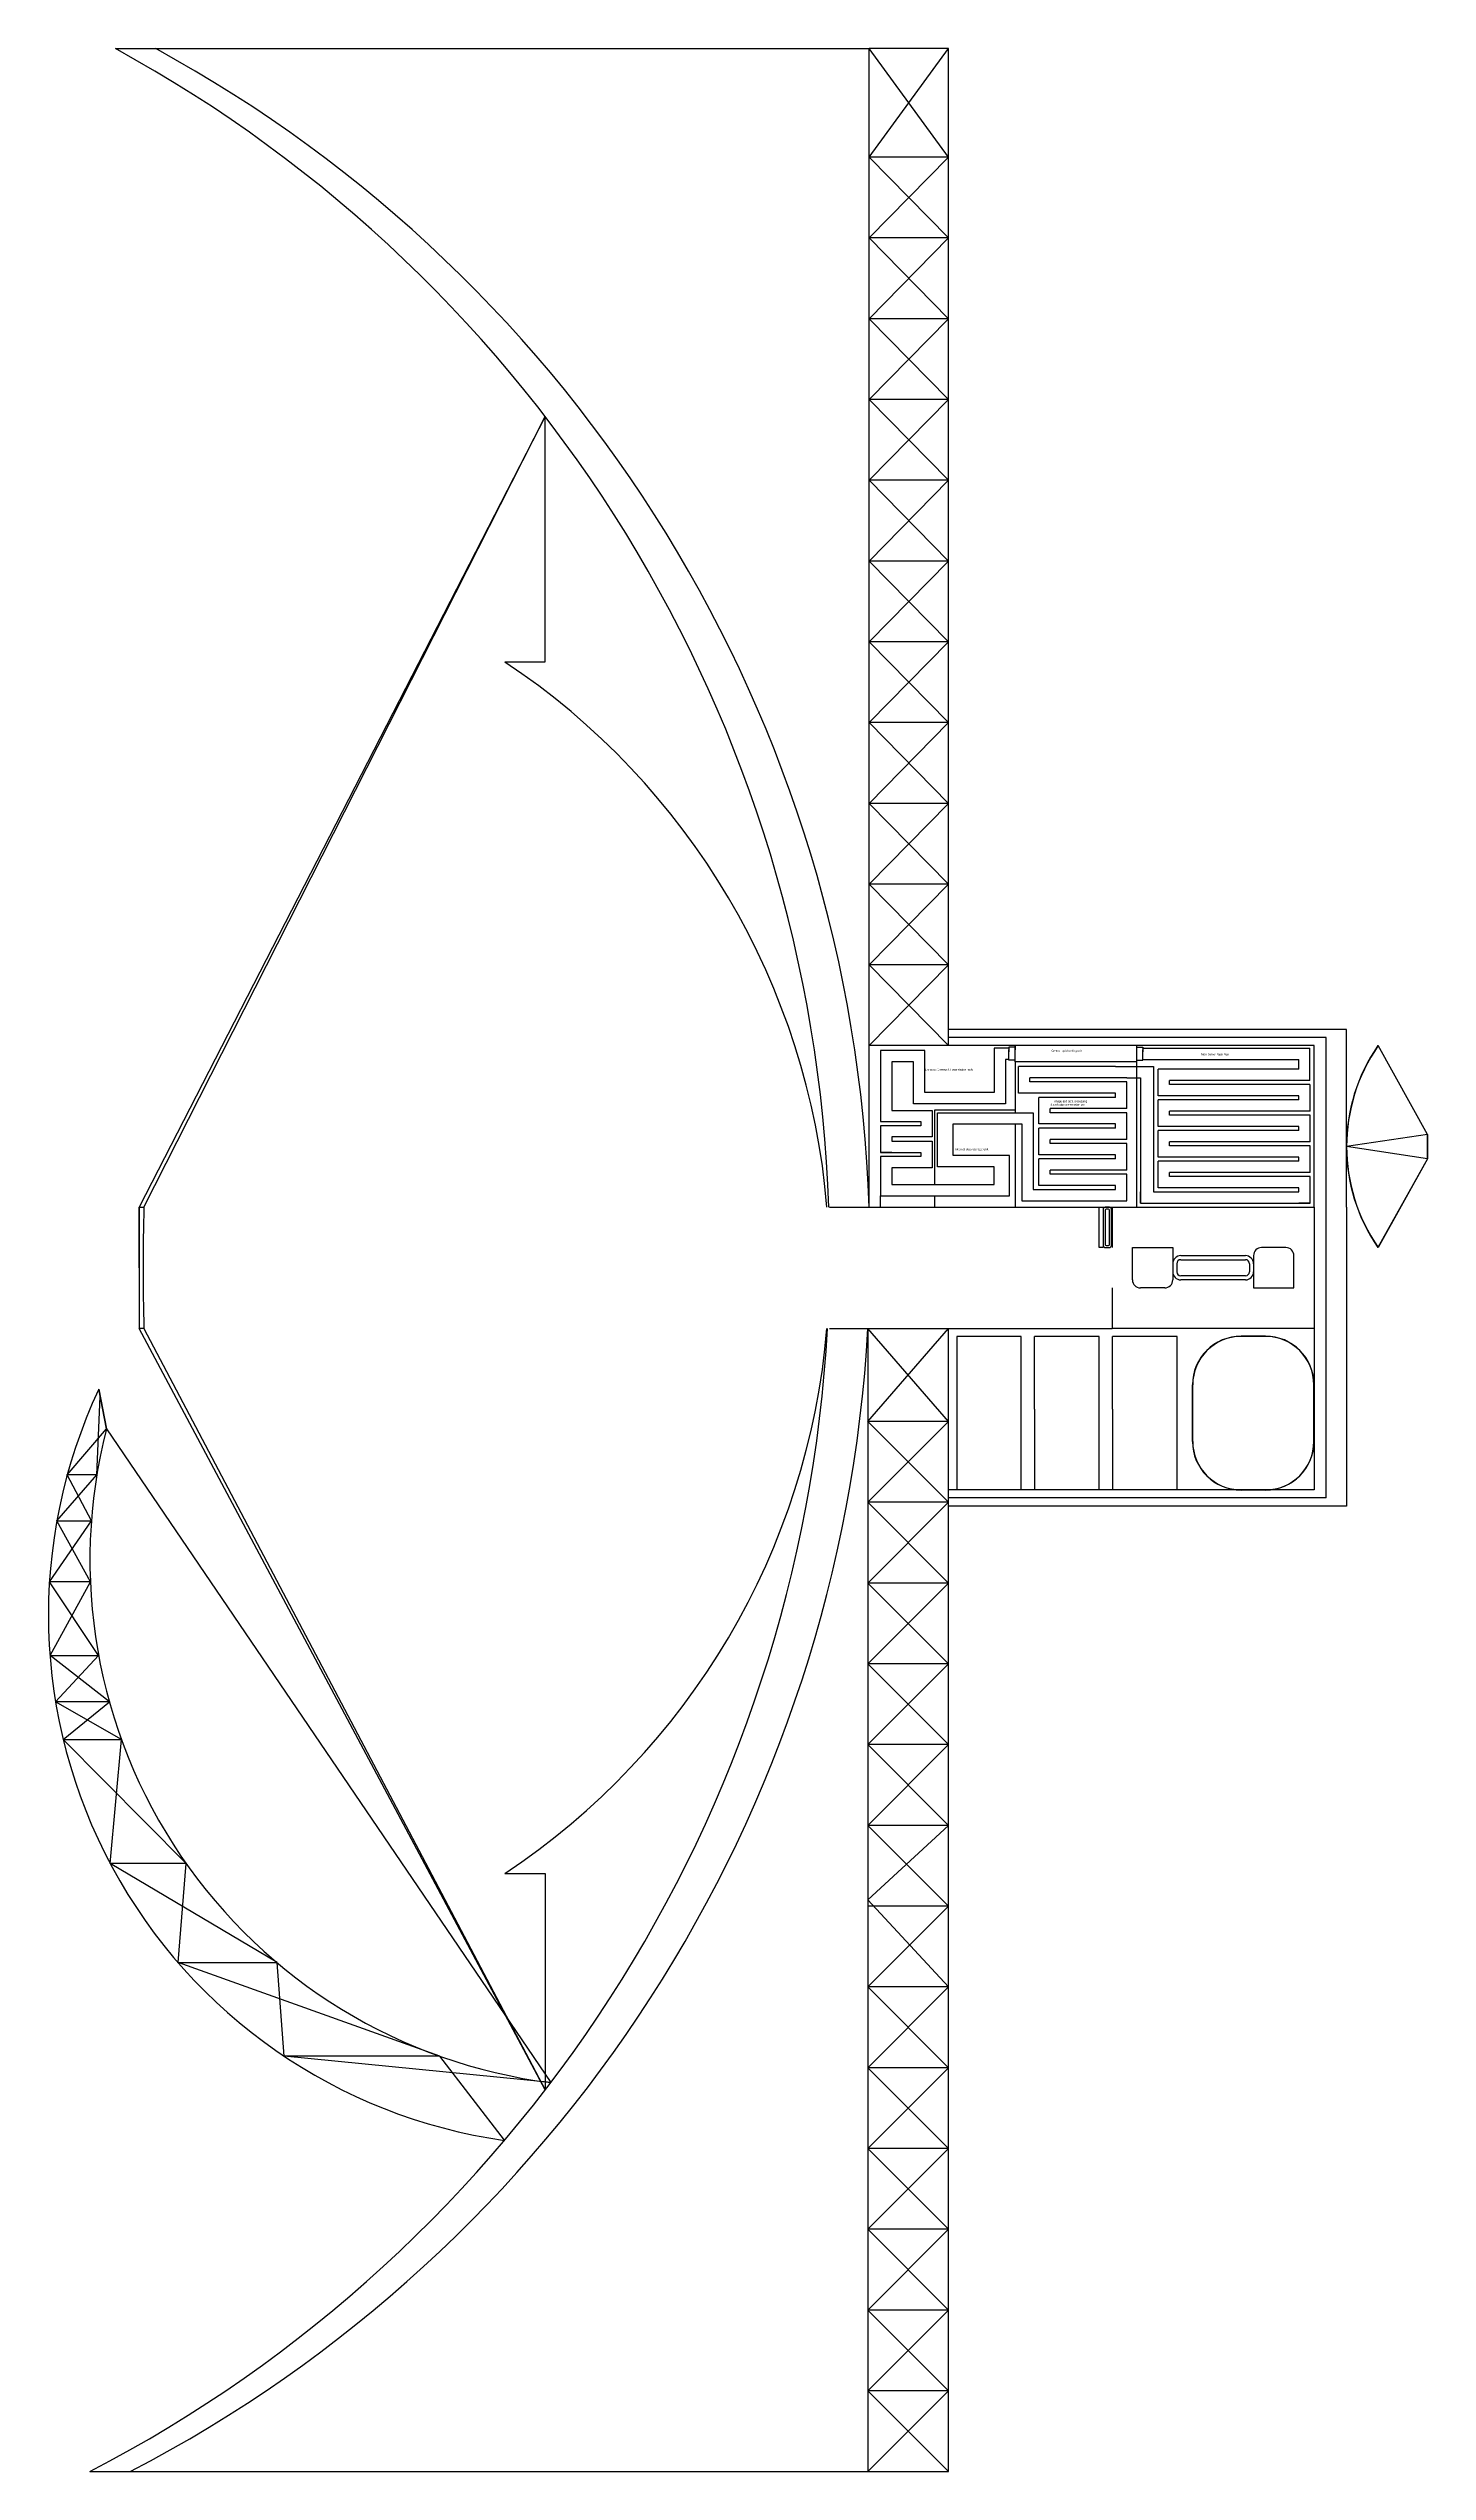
# Model space of a CAD drawing. Header units: inches. Extents: x -429 to 223, y -41 to 545.
# Drawn here: x -244.5 to -227.43, y 9.32 to 39.32 of the extents above; entities that cross this region are included whole.
import ezdxf

# ---------------------------------------------------------------- set-up
doc = ezdxf.new("R2010")
doc.units = ezdxf.units.IN
doc.header["$MEASUREMENT"] = 0

msp = doc.modelspace()

# ---------------------------------------------------------------- linework, layer by layer
for p, q in [((-243.676, 39.319), (-243.176, 39.319)), ((-243.176, 39.319), (-234.343, 39.319)), ((-233.359, 39.321), (-234.343, 39.319)), ((-234.343, 37.975), (-233.359, 39.321)), ((-234.343, 24.975), (-234.343, 39.319)), ((-233.359, 37.975), (-234.343, 39.319)), ((-233.359, 26.975), (-233.359, 39.321)), ((-233.359, 37.975), (-234.343, 37.975)), ((-234.343, 36.975), (-233.359, 37.975)), ((-233.359, 36.975), (-234.343, 37.975)), ((-233.359, 36.975), (-234.343, 36.975)), ((-233.359, 35.975), (-234.343, 36.975)), ((-234.343, 35.975), (-233.359, 36.975)), ((-233.359, 35.975), (-234.343, 35.975)), ((-234.343, 34.975), (-233.359, 35.975)), ((-233.359, 34.975), (-234.343, 35.975)), ((-233.359, 34.975), (-234.343, 34.975)), ((-233.359, 33.975), (-234.343, 34.975)), ((-234.343, 33.975), (-233.359, 34.975)), ((-238.354, 34.764), (-243.383, 24.975)), ((-243.323, 24.975), (-238.354, 34.764)), ((-238.354, 31.725), (-238.354, 34.764)), ((-233.359, 33.975), (-234.343, 33.975)), ((-234.343, 32.975), (-233.359, 33.975)), ((-233.359, 32.975), (-234.343, 33.975)), ((-233.359, 32.975), (-234.343, 32.975)), ((-233.359, 31.975), (-234.343, 32.975)), ((-234.343, 31.975), (-233.359, 32.975)), ((-233.359, 31.975), (-234.343, 31.975)), ((-234.343, 30.975), (-233.359, 31.975)), ((-233.359, 30.975), (-234.343, 31.975)), ((-238.854, 31.725), (-238.354, 31.725)), ((-233.359, 30.975), (-234.343, 30.975)), ((-233.359, 29.975), (-234.343, 30.975)), ((-234.343, 29.975), (-233.359, 30.975)), ((-233.359, 29.975), (-234.343, 29.975)), ((-234.343, 28.975), (-233.359, 29.975)), ((-233.359, 28.975), (-234.343, 29.975)), ((-233.359, 28.975), (-234.343, 28.975)), ((-233.359, 27.975), (-234.343, 28.975)), ((-234.343, 27.975), (-233.359, 28.975)), ((-233.359, 27.975), (-234.343, 27.975)), ((-234.343, 26.975), (-233.359, 27.975)), ((-233.359, 26.975), (-234.343, 27.975)), ((-228.434, 27.175), (-233.359, 27.175)), ((-228.834, 27.075), (-233.359, 27.075)), ((-228.684, 27.075), (-231.034, 27.075)), ((-228.684, 21.375), (-228.684, 27.075)), ((-228.434, 24.975), (-228.434, 27.175)), ((-233.359, 26.975), (-234.343, 26.975)), ((-233.654, 26.914), (-234.204, 26.914)), ((-234.204, 26.914), (-234.204, 26.034)), ((-233.794, 26.774), (-234.064, 26.774)), ((-234.064, 26.774), (-234.064, 26.774)), ((-234.064, 26.774), (-234.064, 26.254)), ((-233.794, 26.254), (-233.794, 26.774)), ((-233.654, 26.394), (-233.654, 26.914)), ((-228.834, 26.975), (-233.359, 26.975)), ((-232.794, 26.945), (-232.794, 26.644)), ((-232.614, 26.945), (-232.794, 26.945)), ((-232.654, 26.805), (-232.654, 26.254)), ((-232.614, 26.805), (-232.654, 26.805)), ((-232.614, 26.955), (-232.614, 26.9)), ((-232.534, 26.955), (-232.614, 26.955)), ((-232.614, 26.825), (-232.614, 26.925)), ((-232.614, 26.795), (-232.614, 26.85)), ((-232.614, 26.795), (-232.614, 26.805)), ((-232.534, 26.795), (-232.614, 26.795)), ((-232.534, 26.775), (-232.534, 26.975)), ((-232.534, 26.975), (-232.534, 26.925)), ((-232.534, 26.775), (-232.534, 26.825)), ((-231.034, 26.775), (-232.534, 26.775)), ((-232.534, 26.775), (-232.534, 26.145)), ((-232.534, 26.775), (-232.534, 26.175)), ((-231.034, 26.775), (-232.534, 26.775)), ((-232.494, 26.385), (-232.494, 26.715)), ((-231.294, 26.715), (-232.494, 26.715)), ((-231.294, 26.715), (-231.034, 26.715)), ((-228.834, 26.975), (-231.034, 26.975)), ((-231.034, 26.975), (-231.034, 24.975)), ((-231.034, 26.975), (-231.034, 26.775)), ((-231.034, 26.975), (-231.034, 26.945)), ((-231.034, 26.955), (-230.954, 26.955)), ((-231.034, 26.795), (-230.954, 26.795)), ((-231.034, 26.715), (-230.824, 26.715)), ((-230.954, 26.955), (-230.954, 26.9)), ((-230.954, 26.945), (-230.954, 26.955)), ((-230.954, 26.955), (-230.954, 26.945)), ((-230.954, 26.945), (-228.885, 26.945)), ((-230.954, 26.825), (-230.954, 26.925)), ((-230.954, 26.925), (-230.954, 26.9)), ((-230.954, 26.825), (-230.954, 26.85)), ((-230.954, 26.795), (-230.954, 26.85)), ((-230.954, 26.795), (-230.954, 26.805)), ((-230.954, 26.805), (-229.024, 26.805)), ((-230.824, 26.715), (-230.824, 25.165)), ((-229.024, 26.685), (-229.024, 26.805)), ((-228.885, 26.545), (-228.885, 26.945)), ((-228.834, 24.975), (-228.834, 26.975)), ((-228.834, 24.975), (-228.834, 26.975)), ((-228.834, 24.975), (-228.834, 26.975)), ((-227.431, 25.875), (-228.04, 26.975)), ((-227.43, 25.875), (-228.04, 26.975)), ((-232.794, 26.644), (-232.794, 26.394)), ((-232.354, 26.525), (-232.354, 26.575)), ((-231.154, 26.575), (-232.354, 26.575)), ((-231.154, 26.525), (-232.354, 26.525)), ((-231.154, 26.575), (-231.034, 26.575)), ((-231.154, 26.195), (-231.154, 26.525)), ((-231.034, 26.575), (-230.984, 26.575)), ((-230.984, 26.575), (-230.984, 26.245)), ((-229.025, 26.685), (-230.765, 26.685)), ((-230.764, 26.355), (-230.764, 26.685)), ((-228.885, 26.545), (-230.625, 26.545)), ((-228.885, 26.495), (-230.625, 26.495)), ((-230.624, 26.495), (-230.624, 26.545)), ((-228.884, 26.165), (-228.884, 26.495)), ((-234.064, 26.254), (-234.064, 26.174)), ((-234.064, 26.174), (-233.564, 26.174)), ((-233.654, 26.254), (-233.794, 26.254)), ((-232.794, 26.394), (-233.654, 26.394)), ((-232.654, 26.254), (-233.654, 26.254)), ((-233.564, 26.174), (-233.564, 26.034)), ((-232.534, 26.175), (-233.534, 26.175)), ((-233.534, 26.175), (-233.534, 25.255)), ((-233.495, 25.475), (-233.495, 26.145)), ((-233.495, 26.145), (-232.314, 26.145)), ((-232.794, 26.394), (-232.794, 26.394)), ((-232.794, 26.394), (-232.794, 26.394)), ((-232.794, 26.394), (-232.794, 26.394)), ((-231.294, 26.385), (-232.494, 26.385)), ((-232.314, 26.145), (-232.314, 25.195)), ((-232.244, 26.005), (-232.244, 26.335)), ((-231.294, 26.335), (-232.244, 26.335)), ((-232.104, 26.145), (-232.104, 26.195)), ((-231.154, 26.195), (-232.104, 26.195)), ((-231.154, 26.145), (-232.104, 26.145)), ((-231.294, 26.335), (-231.294, 26.385)), ((-231.154, 25.815), (-231.154, 26.145)), ((-230.984, 26.245), (-230.984, 25.025)), ((-229.025, 26.355), (-230.765, 26.355)), ((-229.025, 26.305), (-230.765, 26.305)), ((-230.764, 25.975), (-230.764, 26.305)), ((-230.624, 26.115), (-230.624, 26.165)), ((-228.884, 26.165), (-230.624, 26.165)), ((-228.884, 26.115), (-230.624, 26.115)), ((-229.024, 26.305), (-229.024, 26.355)), ((-228.884, 25.785), (-228.884, 26.115)), ((-234.204, 26.034), (-233.704, 26.034)), ((-234.204, 25.984), (-234.204, 25.654)), ((-233.704, 25.984), (-234.204, 25.984)), ((-233.564, 25.844), (-234.064, 25.844)), ((-234.064, 25.844), (-234.064, 25.794)), ((-233.704, 26.034), (-233.704, 25.984)), ((-233.564, 26.034), (-233.564, 25.894)), ((-233.564, 25.894), (-233.564, 25.844)), ((-233.304, 25.615), (-233.304, 26.005)), ((-233.304, 26.005), (-232.454, 26.005)), ((-232.534, 26.005), (-232.534, 24.975)), ((-232.454, 26.005), (-232.454, 25.055)), ((-231.294, 26.005), (-232.244, 26.005)), ((-232.244, 25.625), (-232.244, 25.955)), ((-231.294, 25.955), (-232.244, 25.955)), ((-232.104, 25.765), (-232.104, 25.815)), ((-231.154, 25.815), (-232.104, 25.815)), ((-231.294, 25.955), (-231.294, 26.005)), ((-229.024, 25.975), (-230.764, 25.975)), ((-230.764, 25.595), (-230.764, 25.925)), ((-229.024, 25.925), (-230.764, 25.925)), ((-229.024, 25.925), (-229.024, 25.975)), ((-227.431, 25.875), (-228.431, 25.725)), ((-227.431, 25.875), (-227.431, 25.575)), ((-227.43, 25.875), (-227.431, 25.875)), ((-227.431, 25.875), (-227.43, 25.875)), ((-227.43, 25.575), (-227.43, 25.875)), ((-234.064, 25.654), (-234.204, 25.654)), ((-234.204, 25.654), (-233.704, 25.654)), ((-233.704, 25.604), (-234.204, 25.604)), ((-234.204, 25.604), (-234.204, 25.464)), ((-234.064, 25.794), (-233.564, 25.794)), ((-233.704, 25.654), (-233.704, 25.604)), ((-233.564, 25.794), (-233.564, 25.604)), ((-233.564, 25.604), (-233.564, 25.464)), ((-232.604, 25.615), (-233.304, 25.615)), ((-232.604, 25.115), (-232.604, 25.615)), ((-231.294, 25.625), (-232.244, 25.625)), ((-232.244, 25.245), (-232.244, 25.575)), ((-231.294, 25.575), (-232.244, 25.575)), ((-231.154, 25.765), (-232.104, 25.765)), ((-231.294, 25.575), (-231.294, 25.625)), ((-231.154, 25.435), (-231.154, 25.765)), ((-229.024, 25.595), (-230.764, 25.595)), ((-230.764, 25.215), (-230.764, 25.545)), ((-229.024, 25.545), (-230.764, 25.545)), ((-230.624, 25.735), (-230.624, 25.785)), ((-228.884, 25.785), (-230.624, 25.785)), ((-228.884, 25.735), (-230.624, 25.735)), ((-229.024, 25.545), (-229.024, 25.595)), ((-228.884, 25.405), (-228.884, 25.735)), ((-227.431, 25.575), (-228.431, 25.725)), ((-227.43, 25.575), (-228.043, 24.475)), ((-227.431, 25.575), (-228.04, 24.475)), ((-227.431, 25.575), (-227.43, 25.575)), ((-234.204, 25.464), (-234.204, 25.414)), ((-234.204, 25.414), (-234.204, 25.274)), ((-234.204, 25.274), (-234.204, 25.115)), ((-233.564, 25.464), (-234.064, 25.464)), ((-234.064, 25.464), (-234.064, 25.414)), ((-234.064, 25.414), (-234.064, 25.255)), ((-234.064, 25.255), (-232.795, 25.255)), ((-232.795, 25.475), (-233.495, 25.475)), ((-232.795, 25.255), (-232.795, 25.475)), ((-231.294, 25.245), (-232.244, 25.245)), ((-232.104, 25.385), (-232.104, 25.435)), ((-231.154, 25.435), (-232.104, 25.435)), ((-231.154, 25.385), (-232.104, 25.385)), ((-231.294, 25.195), (-231.294, 25.245)), ((-231.154, 25.055), (-231.154, 25.385)), ((-229.024, 25.215), (-230.764, 25.215)), ((-230.624, 25.355), (-230.624, 25.405)), ((-228.884, 25.405), (-230.624, 25.405)), ((-228.884, 25.355), (-230.624, 25.355)), ((-229.024, 25.165), (-229.024, 25.215)), ((-228.884, 25.025), (-228.884, 25.355)), ((-243.383, 24.225), (-243.383, 24.975)), ((-243.383, 24.975), (-243.383, 23.475)), ((-243.383, 24.975), (-243.323, 24.975)), ((-243.333, 24.975), (-243.323, 24.975)), ((-234.834, 24.975), (-231.334, 24.975)), ((-234.834, 24.975), (-231.334, 24.975)), ((-234.204, 24.975), (-234.204, 25.115)), ((-234.204, 25.115), (-232.704, 25.115)), ((-233.534, 25.115), (-233.534, 24.975)), ((-232.704, 25.115), (-232.604, 25.115)), ((-232.454, 25.055), (-231.154, 25.055)), ((-232.314, 25.195), (-231.294, 25.195)), ((-231.494, 24.475), (-231.494, 24.975)), ((-231.494, 24.975), (-231.444, 24.975)), ((-231.444, 24.975), (-231.444, 24.475)), ((-231.444, 24.95), (-231.444, 24.5)), ((-231.369, 24.975), (-231.419, 24.975)), ((-231.419, 24.94), (-231.419, 24.51)), ((-231.379, 24.95), (-231.409, 24.95)), ((-231.369, 24.51), (-231.369, 24.94)), ((-231.344, 24.5), (-231.344, 24.95)), ((-231.334, 24.975), (-231.334, 24.475)), ((-231.334, 24.975), (-228.834, 24.975)), ((-230.984, 25.025), (-230.984, 25.165)), ((-230.984, 25.025), (-228.884, 25.025)), ((-230.824, 25.165), (-229.024, 25.165)), ((-228.884, 25.025), (-229.024, 25.025)), ((-228.834, 24.975), (-228.834, 23.475)), ((-228.834, 24.975), (-228.834, 24.975)), ((-228.434, 24.975), (-228.434, 21.275)), ((-231.444, 24.475), (-231.494, 24.475)), ((-231.419, 24.475), (-231.369, 24.475)), ((-231.409, 24.5), (-231.379, 24.5)), ((-231.084, 24.075), (-231.084, 24.475)), ((-231.084, 24.475), (-230.584, 24.475)), ((-230.584, 24.475), (-230.584, 24.075)), ((-230.484, 24.375), (-229.684, 24.375)), ((-230.484, 24.325), (-229.684, 24.325)), ((-229.584, 24.375), (-229.584, 23.975)), ((-229.184, 24.475), (-229.484, 24.475)), ((-229.084, 23.975), (-229.084, 24.375)), ((-229.084, 24.225), (-229.084, 24.375)), ((-230.584, 24.275), (-230.584, 24.175)), ((-230.584, 24.225), (-230.584, 24.075)), ((-230.534, 24.275), (-230.534, 24.175)), ((-230.534, 24.225), (-230.534, 24.175)), ((-229.684, 24.125), (-230.484, 24.125)), ((-229.684, 24.075), (-230.484, 24.075)), ((-229.634, 24.275), (-229.634, 24.175)), ((-229.584, 24.275), (-229.584, 24.175)), ((-231.334, 23.975), (-231.334, 23.475)), ((-230.684, 23.975), (-230.984, 23.975)), ((-229.584, 23.975), (-229.084, 23.975)), ((-243.323, 23.475), (-243.383, 23.475)), ((-238.354, 14.045), (-243.383, 23.475)), ((-243.323, 23.475), (-238.354, 14.045)), ((-234.834, 23.475), (-231.334, 23.475)), ((-234.834, 23.475), (-231.334, 23.475)), ((-234.359, 23.475), (-234.359, 9.321)), ((-234.359, 22.321), (-233.359, 23.475)), ((-233.359, 22.321), (-234.359, 23.475)), ((-233.359, 9.321), (-233.359, 23.475)), ((-228.834, 23.475), (-231.334, 23.475)), ((-228.834, 23.475), (-228.834, 23.475)), ((-228.834, 23.475), (-228.834, 21.475)), ((-232.459, 23.375), (-233.259, 23.375)), ((-233.259, 23.375), (-233.259, 21.475)), ((-232.459, 22.475), (-232.459, 23.375)), ((-231.494, 23.375), (-232.294, 23.375)), ((-232.294, 22.475), (-232.294, 23.375)), ((-231.494, 22.475), (-231.494, 23.375)), ((-230.529, 23.375), (-231.329, 23.375)), ((-231.329, 22.475), (-231.329, 23.375)), ((-230.529, 22.475), (-230.529, 23.375)), ((-229.437, 23.378), (-229.737, 23.378)), ((-229.437, 23.375), (-229.737, 23.375)), ((-243.904, 21.663), (-243.863, 22.632)), ((-243.785, 22.23), (-243.88, 22.721)), ((-243.88, 22.721), (-243.785, 22.23)), ((-230.339, 22.075), (-230.339, 22.775)), ((-230.337, 22.075), (-230.337, 22.775)), ((-230.337, 22.075), (-230.337, 22.775)), ((-230.337, 22.075), (-230.337, 22.775)), ((-228.839, 22.075), (-228.839, 22.775)), ((-228.837, 22.075), (-228.837, 22.775)), ((-228.834, 22.075), (-228.834, 22.775)), ((-244.271, 21.663), (-243.785, 22.23)), ((-243.785, 22.23), (-238.283, 14.138)), ((-233.359, 22.321), (-234.359, 22.321)), ((-233.359, 21.321), (-234.359, 22.321)), ((-234.359, 21.321), (-233.359, 22.321)), ((-232.459, 21.475), (-232.459, 22.475)), ((-232.294, 22.475), (-232.294, 21.475)), ((-231.494, 21.475), (-231.494, 22.475)), ((-231.329, 22.475), (-231.329, 21.475)), ((-230.529, 21.475), (-230.529, 22.475)), ((-244.4, 21.091), (-243.904, 21.663)), ((-243.904, 21.663), (-244.271, 21.663)), ((-243.972, 21.091), (-244.271, 21.663)), ((-233.359, 21.321), (-234.359, 21.321)), ((-234.359, 20.321), (-233.359, 21.321)), ((-233.359, 20.321), (-234.359, 21.321)), ((-228.834, 21.475), (-233.359, 21.475)), ((-228.684, 21.375), (-233.359, 21.375)), ((-229.437, 21.475), (-229.737, 21.475)), ((-229.437, 21.475), (-229.737, 21.475)), ((-229.437, 21.475), (-229.737, 21.475)), ((-229.437, 21.473), (-229.737, 21.473)), ((-244.492, 20.336), (-243.972, 21.091)), ((-244.4, 21.091), (-243.972, 21.091)), ((-243.985, 20.336), (-244.4, 21.091)), ((-228.434, 21.275), (-233.359, 21.275)), ((-243.985, 20.336), (-244.492, 20.336)), ((-243.883, 19.425), (-244.492, 20.336)), ((-244.485, 19.425), (-243.985, 20.336)), ((-233.359, 20.321), (-234.359, 20.321)), ((-233.359, 19.321), (-234.359, 20.321)), ((-234.359, 19.321), (-233.359, 20.321)), ((-244.485, 19.425), (-243.883, 19.425)), ((-243.75, 18.852), (-244.485, 19.425)), ((-244.416, 18.852), (-243.883, 19.425)), ((-233.359, 19.321), (-234.359, 19.321)), ((-234.359, 18.321), (-233.359, 19.321)), ((-233.359, 18.321), (-234.359, 19.321)), ((-243.75, 18.852), (-244.416, 18.852)), ((-243.6, 18.384), (-244.416, 18.852)), ((-244.321, 18.384), (-243.75, 18.852)), ((-244.321, 18.384), (-243.6, 18.384)), ((-242.799, 16.848), (-244.321, 18.384)), ((-243.739, 16.848), (-243.6, 18.384)), ((-233.359, 18.321), (-234.359, 18.321)), ((-233.359, 17.321), (-234.359, 18.321)), ((-234.359, 17.321), (-233.359, 18.321)), ((-233.359, 17.321), (-234.359, 17.321)), ((-234.359, 16.398), (-233.359, 17.321)), ((-233.359, 16.321), (-234.359, 17.321)), ((-242.799, 16.848), (-243.739, 16.848)), ((-241.674, 15.622), (-243.739, 16.848)), ((-242.898, 15.622), (-242.799, 16.848)), ((-238.854, 16.725), (-238.354, 16.725)), ((-238.354, 16.725), (-238.354, 14.045)), ((-233.359, 15.321), (-234.359, 16.398)), ((-233.359, 16.321), (-234.359, 16.321)), ((-234.359, 15.321), (-233.359, 16.321)), ((-242.898, 15.622), (-241.674, 15.622)), ((-239.66, 14.464), (-242.898, 15.622)), ((-241.585, 14.464), (-241.674, 15.622)), ((-241.674, 15.622), (-241.674, 15.622)), ((-233.359, 15.321), (-234.359, 15.321)), ((-234.359, 14.321), (-233.359, 15.321)), ((-233.359, 14.321), (-234.359, 15.321)), ((-234.359, 15.321), (-234.359, 15.321)), ((-239.66, 14.464), (-241.585, 14.464)), ((-238.283, 14.138), (-241.585, 14.464)), ((-238.857, 13.422), (-239.66, 14.464)), ((-233.359, 14.321), (-234.359, 14.321)), ((-233.359, 13.321), (-234.359, 14.321)), ((-234.359, 13.321), (-233.359, 14.321)), ((-233.359, 13.321), (-234.359, 13.321)), ((-234.359, 12.321), (-233.359, 13.321)), ((-233.359, 12.321), (-234.359, 13.321)), ((-233.359, 12.321), (-234.359, 12.321)), ((-233.359, 11.321), (-234.359, 12.321)), ((-234.359, 11.321), (-233.359, 12.321)), ((-233.359, 11.321), (-234.359, 11.321)), ((-234.359, 10.321), (-233.359, 11.321)), ((-233.359, 10.321), (-234.359, 11.321)), ((-233.359, 11.321), (-233.359, 11.321)), ((-233.359, 10.321), (-234.359, 10.321)), ((-233.359, 10.321), (-234.359, 9.321)), ((-233.359, 9.321), (-234.359, 10.321)), ((-233.359, 9.321), (-233.359, 10.321)), ((-243.992, 9.321), (-243.492, 9.321)), ((-243.492, 9.321), (-234.359, 9.321)), ((-234.359, 9.321), (-233.359, 9.321))]:
    msp.add_line(p, q)
for centre, radius, start, end in [((-251.833, 24.404), 17, 1.9247, 61.3241), ((-251.333, 24.404), 17, 1.9247, 61.3241), ((-243.84, 24.225), 9.006, 4.7769, 56.3826), ((-226.239, 25.725), 2.195, 145.294, 214.706), ((-226.236, 25.725), 2.195, 145.294, 214.706), ((-215.203, 24.225), 28.13, 178.4722, 181.5278), ((-231.419, 24.95), 0.025, 90, 180), ((-231.409, 24.94), 0.01, 90, 180), ((-231.379, 24.94), 0.01, 0, 90), ((-231.369, 24.95), 0.025, 0, 90), ((-231.419, 24.5), 0.025, 180, 270), ((-231.409, 24.51), 0.01, 180, 270), ((-231.379, 24.51), 0.01, 270, 0), ((-231.369, 24.5), 0.025, 270, 0), ((-230.484, 24.275), 0.1, 90, 180), ((-230.484, 24.275), 0.05, 90, 180), ((-229.684, 24.275), 0.1, 0, 90), ((-229.684, 24.275), 0.05, 0, 90), ((-229.484, 24.375), 0.1, 90, 180), ((-229.184, 24.375), 0.1, 0, 90), ((-230.984, 24.075), 0.1, 180, 270), ((-230.684, 24.075), 0.1, 270, 0), ((-230.484, 24.175), 0.1, 180, 270), ((-230.484, 24.175), 0.05, 180, 270), ((-229.684, 24.175), 0.1, 270, 0), ((-229.684, 24.175), 0.05, 270, 0), ((-251.833, 24.404), 17, 297.4691, 356.8673), ((-251.333, 24.404), 17, 297.4691, 356.8673), ((-243.84, 24.225), 9.006, 303.6174, 355.2231), ((-229.737, 22.775), 0.603, 90, 180), ((-229.737, 22.775), 0.6, 90, 180), ((-229.437, 22.775), 0.603, 0, 90), ((-229.437, 22.775), 0.6, 0, 90), ((-237.935, 19.926), 6.57, 154.8242, 261.9277), ((-237.47, 20.606), 6.521, 165.5764, 262.8201), ((-229.737, 22.075), 0.603, 180, 270), ((-229.737, 22.075), 0.6, 180, 270), ((-229.737, 22.075), 0.6, 180, 270), ((-229.437, 22.075), 0.6, 270, 0), ((-229.437, 22.075), 0.6, 270, 0), ((-229.437, 22.075), 0.603, 270, 0)]:
    msp.add_arc(centre, radius, start, end)

# ---------------------------------------------------------------- texts
for s, height, p in [('Central liquid cooling unit', 0.02443, (-232.085, 26.9)), (' Main Server Rack Row', 0.02443, (-230.241, 26.855)), (' L-shaped Comms & Transmission node', 0.02443, (-233.658, 26.667)), ('& and data compression unit ', 0.02443, (-232.097, 26.233)), ('image and data processing', 0.02443, (-232.048, 26.274)), ('internal data storage unit ', 0.02704, (-233.278, 25.68))]:
    msp.add_text(s, height=height).set_placement(p)

doc.saveas('drawing.dxf')
